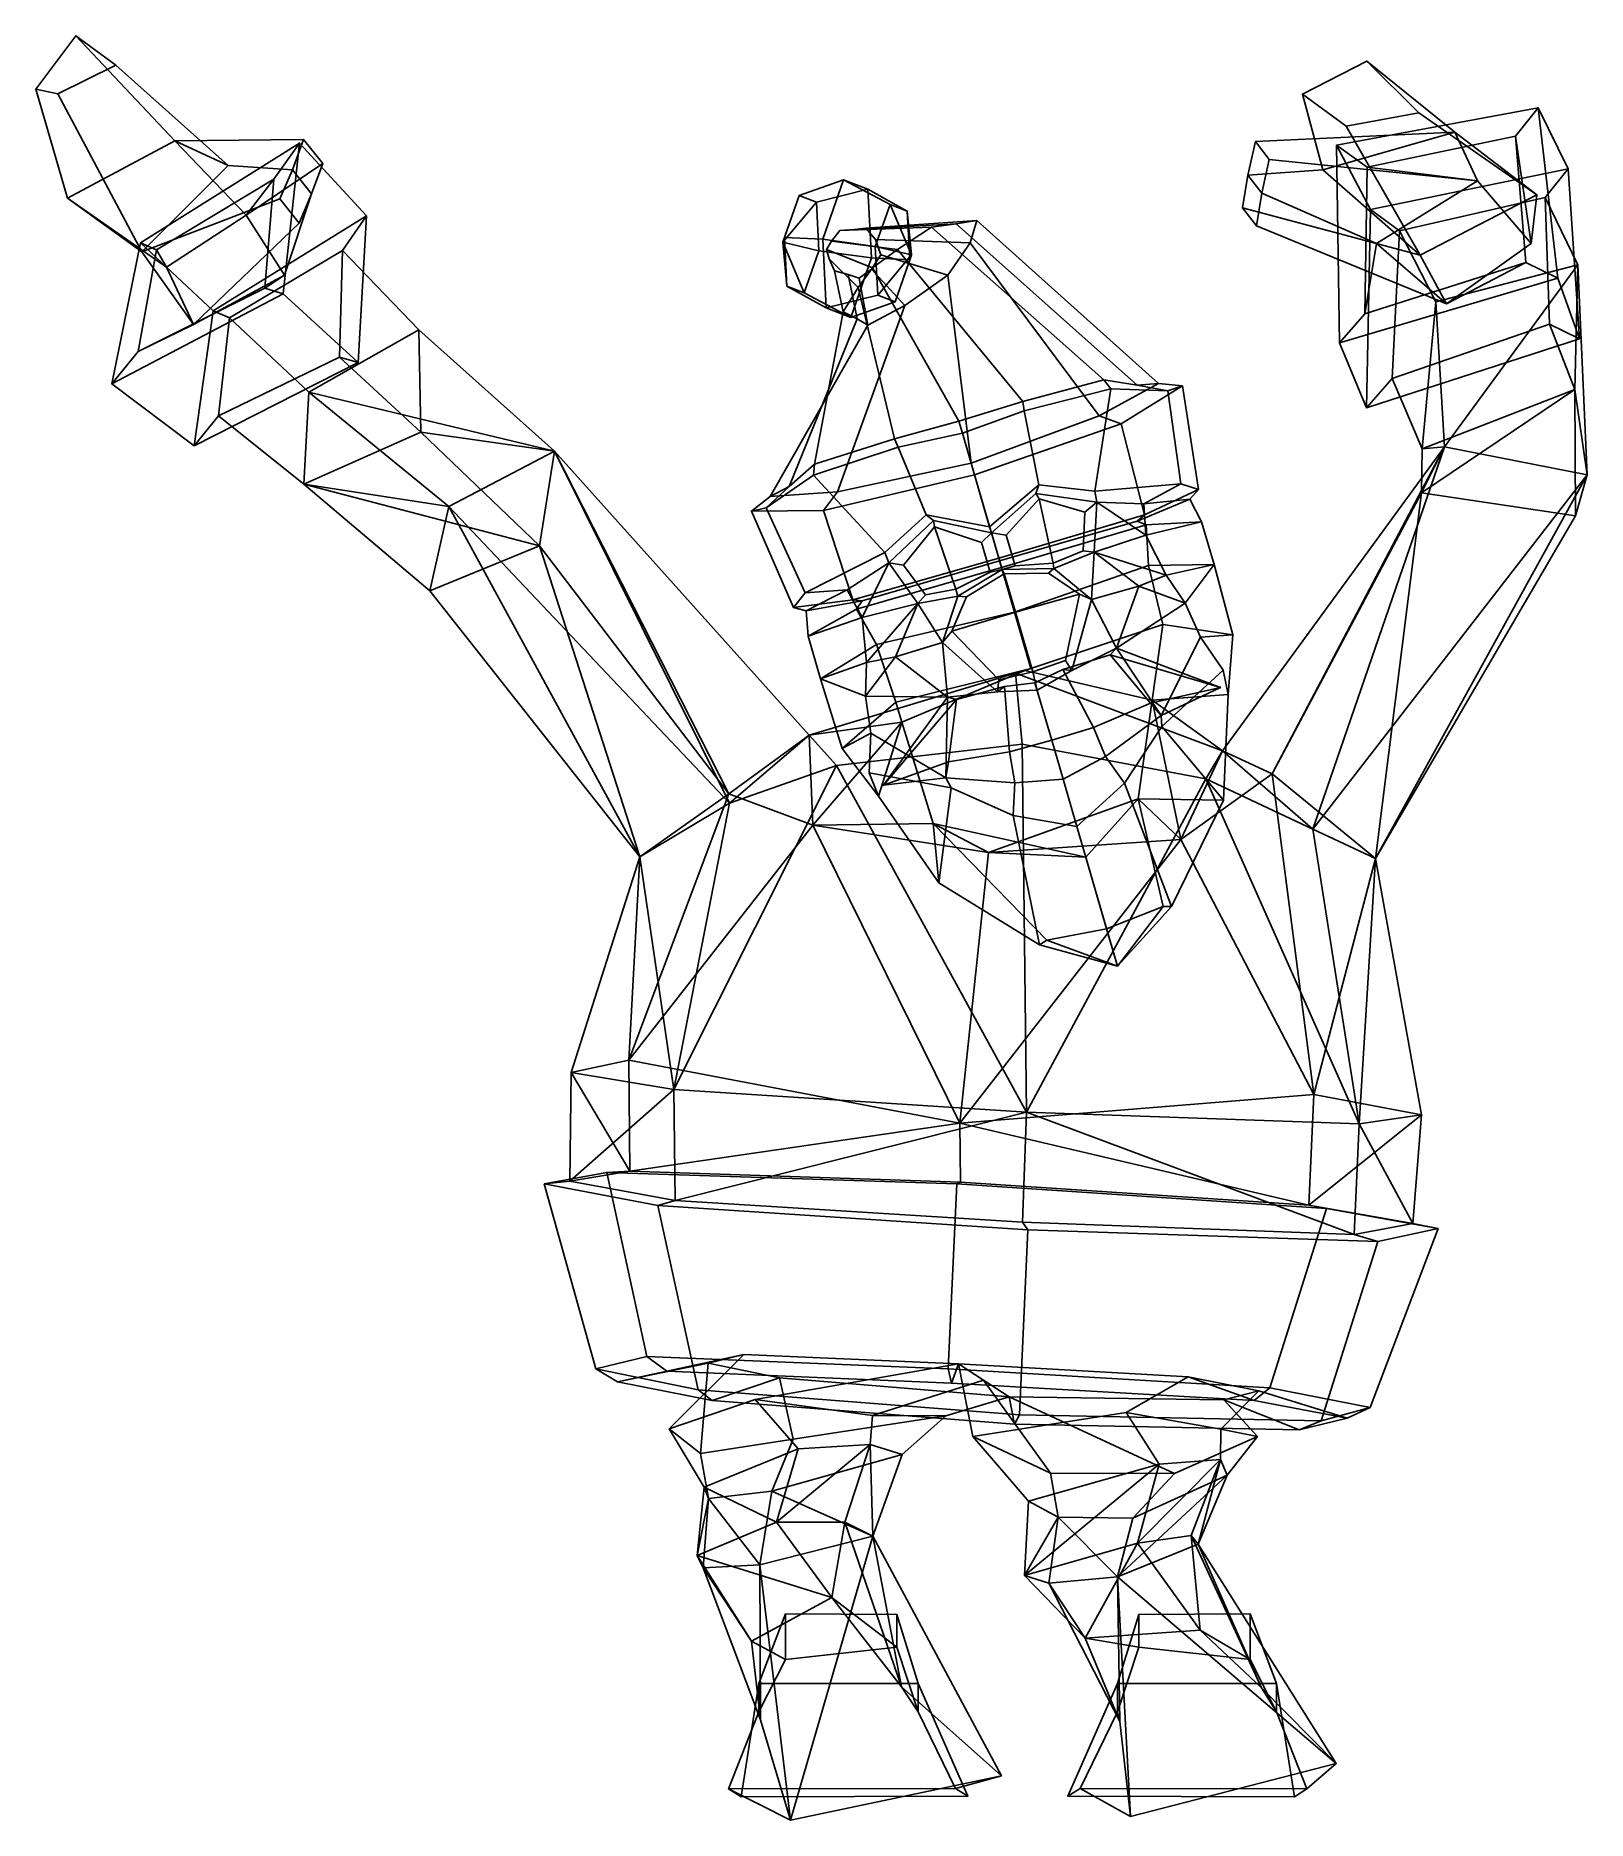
# Model space of a CAD drawing. Extents: x -293 to 167, y -160 to 369.
import ezdxf

# ---------------------------------------------------------------- set-up
doc = ezdxf.new("R2010")
doc.units = 0

msp = doc.modelspace()

# ---------------------------------------------------------------- linework, layer by layer
for p in [(58.168468, 175.843781, 96.495132), (-41.702198, 146.805603, 96.495132)]:
    msp.add_point(p)
for points in [[(-286.424286, 351.745575, 138.613556), (-269.216034, 360.284241, 140.88324), (-281.057465, 369.021301, 125.207237), (-292.964539, 353.129456, 116.194595)], [(-292.964539, 353.129456, 116.194595), (-281.057465, 369.021301, 125.207237), (-251.723114, 337.835388, 71.006424), (-283.532471, 320.902191, 66.435158)], [(-269.216034, 360.284241, 140.88324), (-235.957336, 330.543335, 109.097939), (-251.723114, 337.835388, 71.006424), (-281.057465, 369.021301, 125.207237)], [(-286.424286, 351.745575, 138.613556), (-261.529633, 304.967255, 94.445518), (-235.957336, 330.543335, 109.097939), (-269.216034, 360.284241, 140.88324)], [(95.413788, 342.180969, 154.085815), (116.927185, 346.118103, 145.780823), (101.541855, 361.499329, 144.276184), (82.460892, 351.640289, 143.272461)], [(82.460892, 351.640289, 143.272461), (101.541855, 361.499329, 144.276184), (127.647026, 340.433716, 83.897797), (88.506775, 329.227722, 93.653)], [(116.927185, 346.118103, 145.780823), (151.953415, 321.864777, 103.490105), (127.647026, 340.433716, 83.897797), (101.541855, 361.499329, 144.276184)], [(-286.424286, 351.745575, 138.613556), (-292.964539, 353.129456, 116.194595), (-283.532471, 320.902191, 66.435158), (-261.529633, 304.967255, 94.445518)], [(95.413788, 342.180969, 154.085815), (82.460892, 351.640289, 143.272461), (88.506775, 329.227722, 93.653), (117.355209, 303.994659, 100.990097)], [(152.310165, 347.637817, 56.342651), (161.245453, 329.515411, 30.098509), (102.597786, 317.465942, 19.286842), (92.518044, 336.558289, 43.439381)], [(152.310165, 347.637817, 56.342651), (92.518044, 336.558289, 43.439381), (101.655937, 330.063873, 51.160313), (145.559692, 339.2789, 60.125195)], [(95.413788, 342.180969, 154.085815), (117.355209, 303.994659, 100.990097), (151.953415, 321.864777, 103.490105), (116.927185, 346.118103, 145.780823)], [(158.189178, 297.111298, 95.874901), (152.310165, 347.637817, 56.342651), (145.559692, 339.2789, 60.125195), (148.659637, 301.812683, 89.316628)], [(164.554184, 279.181854, 67.490456), (161.245453, 329.515411, 30.098509), (152.310165, 347.637817, 56.342651), (158.189178, 297.111298, 95.874901)], [(66.231773, 327.631042, 86.689018), (88.506775, 329.227722, 93.653), (127.647026, 340.433716, 83.897797), (68.504036, 337.611359, 81.737221)], [(68.504036, 337.611359, 81.737221), (127.647026, 340.433716, 83.897797), (134.3853, 326.024353, 54.604591), (72.572891, 332.292328, 70.664085)], [(150.225983, 307.434753, 71.00885), (145.559692, 339.2789, 60.125195), (101.655937, 330.063873, 51.160313), (134.3853, 326.024353, 54.604591)], [(125.185349, 289.541138, 72.004791), (148.659637, 301.812683, 89.316628), (145.559692, 339.2789, 60.125195), (150.225983, 307.434753, 71.00885)], [(151.953415, 321.864777, 103.490105), (150.225983, 307.434753, 71.00885), (134.3853, 326.024353, 54.604591), (127.647026, 340.433716, 83.897797)], [(-283.532471, 320.902191, 66.435158), (-251.723114, 337.835388, 71.006424), (-230.630997, 315.830994, 47.284557), (-254.160172, 300.377289, 42.59296)], [(-261.954193, 307.583588, 14.418634), (-214.754028, 337.176727, 42.000126), (-194.877304, 315.611877, 28.240171), (-240.408173, 287.457214, -0.671547)], [(-261.954193, 307.583588, 14.418634), (-257.124786, 305.57016, 24.536516), (-222.342102, 326.480957, 45.648808), (-214.754028, 337.176727, 42.000126)], [(-213.602905, 338.281891, 116.362541), (-207.890991, 331.168243, 107.184715), (-230.630997, 315.830994, 47.284557), (-251.723114, 337.835388, 71.006424)], [(-216.838669, 329.286316, 122.518753), (-213.602905, 338.281891, 116.362541), (-251.723114, 337.835388, 71.006424), (-235.957336, 330.543335, 109.097939)], [(-219.642151, 292.483826, 99.481995), (-214.754028, 337.176727, 42.000126), (-222.342102, 326.480957, 45.648808), (-225.070206, 294.130951, 88.978455)], [(-197.4048, 272.110748, 85.781624), (-194.877304, 315.611877, 28.240171), (-214.754028, 337.176727, 42.000126), (-219.642151, 292.483826, 99.481995)], [(-216.838669, 329.286316, 122.518753), (-211.224686, 322.161743, 113.262741), (-207.890991, 331.168243, 107.184715), (-213.602905, 338.281891, 116.362541)], [(66.231773, 327.631042, 86.689018), (68.504036, 337.611359, 81.737221), (72.572891, 332.292328, 70.664085), (70.423149, 322.304352, 75.643257)], [(101.409431, 258.740112, 61.234634), (93.436066, 278.000275, 86.978233), (92.518044, 336.558289, 43.439381), (102.597786, 317.465942, 19.286842)], [(93.436066, 278.000275, 86.978233), (100.958092, 286.523163, 83.333969), (101.655937, 330.063873, 51.160313), (92.518044, 336.558289, 43.439381)], [(-220.63829, 320.625641, 128.104156), (-216.838669, 329.286316, 122.518753), (-235.957336, 330.543335, 109.097939), (-261.529633, 304.967255, 94.445518)], [(-211.224686, 322.161743, 113.262741), (-219.242538, 297.99942, 73.986275), (-230.630997, 315.830994, 47.284557), (-207.890991, 331.168243, 107.184715)], [(-220.63829, 320.625641, 128.104156), (-214.918655, 313.490143, 118.892235), (-211.224686, 322.161743, 113.262741), (-216.838669, 329.286316, 122.518753)], [(64.735542, 318.015991, 91.783363), (117.355209, 303.994659, 100.990097), (88.506775, 329.227722, 93.653), (66.231773, 327.631042, 86.689018)], [(70.423149, 322.304352, 75.643257), (72.572891, 332.292328, 70.664085), (134.3853, 326.024353, 54.604591), (104.449913, 307.434753, 54.017338)], [(104.449913, 307.434753, 54.017338), (134.3853, 326.024353, 54.604591), (101.655937, 330.063873, 51.160313), (100.958092, 286.523163, 83.333969)], [(161.245453, 329.515411, 30.098509), (154.423676, 321.014465, 33.959778), (111.269783, 311.20871, 26.681835), (102.597786, 317.465942, 19.286842)], [(164.554184, 279.181854, 67.490456), (155.722565, 283.524017, 61.423241), (154.423676, 321.014465, 33.959778), (161.245453, 329.515411, 30.098509)], [(-254.160172, 300.377289, 42.59296), (-230.630997, 315.830994, 47.284557), (-222.342102, 326.480957, 45.648808), (-257.124786, 305.57016, 24.536516)], [(-219.242538, 297.99942, 73.986275), (-225.070206, 294.130951, 88.978455), (-222.342102, 326.480957, 45.648808), (-230.630997, 315.830994, 47.284557)], [(-66.721306, 321.659607, -2.762344), (-53.559174, 326.297699, -10.28021), (-59.72784, 308.693939, -21.851273), (-71.083229, 309.211853, -10.944373)], [(-46.321785, 323.51416, 9.356331), (-53.559174, 326.297699, -10.28021), (-66.721306, 321.659607, -2.762344), (-61.603714, 319.691345, 11.122734)], [(-45.25309, 303.126892, 17.421724), (-46.321785, 323.51416, 9.356331), (-61.603714, 319.691345, 11.122734), (-60.84803, 305.27536, 16.82584)], [(-39.770962, 318.993195, -13.073332), (-44.132889, 306.545471, -21.25536), (-59.72784, 308.693939, -21.851273), (-53.559174, 326.297699, -10.28021)], [(-46.321785, 323.51416, 9.356331), (-34.653374, 317.024963, 0.811747), (-39.770962, 318.993195, -13.073332), (-53.559174, 326.297699, -10.28021)], [(-45.25309, 303.126892, 17.421724), (-33.89769, 302.608978, 6.514853), (-34.653374, 317.024963, 0.811747), (-46.321785, 323.51416, 9.356331)], [(64.735542, 318.015991, 91.783363), (66.231773, 327.631042, 86.689018), (70.423149, 322.304352, 75.643257), (68.827591, 312.680664, 80.68029)], [(-261.529633, 304.967255, 94.445518), (-283.532471, 320.902191, 66.435158), (-254.160172, 300.377289, 42.59296), (-246.211533, 283.438812, 65.778534)], [(-220.63829, 320.625641, 128.104156), (-261.529633, 304.967255, 94.445518), (-246.211533, 283.438812, 65.778534), (-214.918655, 313.490143, 118.892235)], [(-214.918655, 313.490143, 118.892235), (-246.211533, 283.438812, 65.778534), (-219.242538, 297.99942, 73.986275), (-211.224686, 322.161743, 113.262741)], [(-71.547226, 307.795837, 5.076239), (-66.721306, 321.659607, -2.762344), (-71.083229, 309.211853, -10.944373)], [(-61.603714, 319.691345, 11.122734), (-66.721306, 321.659607, -2.762344), (-71.547226, 307.795837, 5.076239)], [(-60.84803, 305.27536, 16.82584), (-61.603714, 319.691345, 11.122734), (-71.547226, 307.795837, 5.076239)], [(-33.43367, 304.024963, -9.505706), (-44.132889, 306.545471, -21.25536), (-39.770962, 318.993195, -13.073332)], [(-34.653374, 317.024963, 0.811747), (-33.43367, 304.024963, -9.505706), (-39.770962, 318.993195, -13.073332)], [(64.735542, 318.015991, 91.783363), (68.827591, 312.680664, 80.68029), (125.185349, 289.541138, 72.004791), (117.355209, 303.994659, 100.990097)], [(68.827591, 312.680664, 80.68029), (70.423149, 322.304352, 75.643257), (104.449913, 307.434753, 54.017338), (125.185349, 289.541138, 72.004791)], [(101.409431, 258.740112, 61.234634), (102.597786, 317.465942, 19.286842), (111.269783, 311.20871, 26.681835), (109.093361, 267.39682, 57.547749)], [(154.423676, 321.014465, 33.959778), (164.090637, 301.095581, 5.424244), (122.011566, 290.14151, -0.668371), (111.269783, 311.20871, 26.681835)], [(117.355209, 303.994659, 100.990097), (125.185349, 289.541138, 72.004791), (150.225983, 307.434753, 71.00885), (151.953415, 321.864777, 103.490105)], [(163.221909, 264.105347, 31.806314), (164.090637, 301.095581, 5.424244), (154.423676, 321.014465, 33.959778), (155.722565, 283.524017, 61.423241)], [(-240.408173, 287.457214, -0.671547), (-194.877304, 315.611877, 28.240171), (-202.084045, 305.390625, 31.794304), (-235.53096, 285.38205, 9.605548)], [(-197.4048, 272.110748, 85.781624), (-202.952652, 273.75592, 75.100365), (-202.084045, 305.390625, 31.794304), (-194.877304, 315.611877, 28.240171)], [(-57.07156, 308.149536, 9.669929), (-37.521099, 305.60675, 67.19577), (-27.517399, 312.288269, 62.601097), (-54.619507, 311.248932, 9.192991)], [(-54.619507, 311.248932, 9.192991), (-27.517399, 312.288269, 62.601097), (-20.16963, 313.295959, 52.283028), (-50.38131, 311.582031, 7.652362)], [(-50.38131, 311.582031, 7.652362), (-20.16963, 313.295959, 52.283028), (-14.066004, 314.278717, 43.971416), (-46.951782, 311.931366, 6.417063)], [(-46.951782, 311.931366, 6.417063), (-14.066004, 314.278717, 43.971416), (-16.040489, 307.599457, 35.334724), (-44.085869, 308.648407, 4.875107)], [(23.590359, 266.979309, 88.605896), (-27.517399, 312.288269, 62.601097), (-37.521099, 305.60675, 67.19577), (-0.425402, 260.533783, 101.565422)], [(-33.89769, 302.608978, 6.514853), (-33.43367, 304.024963, -9.505706), (-34.653374, 317.024963, 0.811747)], [(33.466297, 265.393738, 60.679428), (-20.16963, 313.295959, 52.283028), (-27.517399, 312.288269, 62.601097), (23.590359, 266.979309, 88.605896)], [(39.849873, 265.895935, 37.509758), (-14.066004, 314.278717, 43.971416), (-20.16963, 313.295959, 52.283028), (33.466297, 265.393738, 60.679428)], [(22.227032, 256.347565, 16.319862), (-16.040489, 307.599457, 35.334724), (-14.066004, 314.278717, 43.971416), (39.849873, 265.895935, 37.509758)], [(-245.986374, 247.425293, 47.379524), (-270.374695, 265.796021, 62.721714), (-261.954193, 307.583588, 14.418634), (-240.408173, 287.457214, -0.671547)], [(-270.374695, 265.796021, 62.721714), (-262.583618, 275.389221, 60.934013), (-257.124786, 305.57016, 24.536516), (-261.954193, 307.583588, 14.418634)], [(-71.547226, 307.795837, 5.076239), (-71.083229, 309.211853, -10.944373), (-70.327522, 294.795868, -5.241208)], [(-60.84803, 305.27536, 16.82584), (-71.547226, 307.795837, 5.076239), (-65.20993, 292.827637, 8.643871)], [(-65.20993, 292.827637, 8.643871), (-71.547226, 307.795837, 5.076239), (-70.327522, 294.795868, -5.241208)], [(-70.327522, 294.795868, -5.241208), (-71.083229, 309.211853, -10.944373), (-59.72784, 308.693939, -21.851273), (-58.659142, 288.306641, -13.785851)], [(-43.377182, 292.129486, -15.552195), (-58.659142, 288.306641, -13.785851), (-59.72784, 308.693939, -21.851273), (-44.132889, 306.545471, -21.25536)], [(-58.601406, 305.604553, 9.880338), (-44.972244, 300.155579, 69.773239), (-37.521099, 305.60675, 67.19577), (-57.07156, 308.149536, 9.669929)], [(-44.085869, 308.648407, 4.875107), (-16.040489, 307.599457, 35.334724), (-22.668591, 298.002625, 29.174732), (-42.479748, 304.018677, 3.613148)], [(-15.730501, 242.296478, -2.974265), (-22.668591, 298.002625, 29.174732), (-16.040489, 307.599457, 35.334724), (22.227032, 256.347565, 16.319862)], [(125.185349, 289.541138, 72.004791), (104.449913, 307.434753, 54.017338), (100.958092, 286.523163, 83.333969), (148.659637, 301.812683, 89.316628)], [(122.011566, 290.14151, -0.668371), (117.965591, 246.537903, 29.425762), (109.093361, 267.39682, 57.547749), (111.269783, 311.20871, 26.681835)], [(-246.211533, 283.438812, 65.778534), (-254.160172, 300.377289, 42.59296), (-257.124786, 305.57016, 24.536516), (-262.583618, 275.389221, 60.934013)], [(-235.53096, 285.38205, 9.605548), (-202.084045, 305.390625, 31.794304), (-179.449417, 281.825958, 16.314398), (-211.98111, 263.365143, -6.677912)], [(-179.449417, 281.825958, 16.314398), (-202.084045, 305.390625, 31.794304), (-202.952652, 273.75592, 75.100365), (-178.831635, 251.535217, 59.965168)], [(-45.25309, 303.126892, 17.421724), (-60.84803, 305.27536, 16.82584), (-65.20993, 292.827637, 8.643871), (-51.421749, 285.523132, 5.850691)], [(-58.601406, 305.604553, 9.880338), (-57.785816, 302.828827, 9.178957), (-49.178581, 294.391174, 66.444283), (-44.972244, 300.155579, 69.773239)], [(-57.785816, 302.828827, 9.178957), (-56.21896, 299.334106, 8.093548), (-53.62228, 287.172974, 60.918274), (-49.178581, 294.391174, 66.444283)], [(-45.25309, 303.126892, 17.421724), (-51.421749, 285.523132, 5.850691), (-38.25959, 290.161224, -1.667116), (-33.89769, 302.608978, 6.514853)], [(-45.270813, 299.821472, 4.060596), (-42.479748, 304.018677, 3.613148), (-22.668591, 298.002625, 29.174732), (-35.380024, 288.993011, 34.088024)], [(-19.338154, 254.704224, 108.993706), (-0.425402, 260.533783, 101.565422), (-37.521099, 305.60675, 67.19577), (-44.972244, 300.155579, 69.773239)], [(-33.43367, 304.024963, -9.505706), (-43.377182, 292.129486, -15.552195), (-44.132889, 306.545471, -21.25536)], [(-38.25959, 290.161224, -1.667116), (-43.377182, 292.129486, -15.552195), (-33.43367, 304.024963, -9.505706)], [(-33.89769, 302.608978, 6.514853), (-38.25959, 290.161224, -1.667116), (-33.43367, 304.024963, -9.505706)], [(158.189178, 297.111298, 95.874901), (148.659637, 301.812683, 89.316628), (100.958092, 286.523163, 83.333969), (93.436066, 278.000275, 86.978233)], [(-246.211533, 283.438812, 65.778534), (-262.583618, 275.389221, 60.934013), (-225.070206, 294.130951, 88.978455), (-219.242538, 297.99942, 73.986275)], [(-56.21896, 299.334106, 8.093548), (-52.179512, 298.186737, 6.416303), (-49.518265, 285.059845, 50.391098), (-53.62228, 287.172974, 60.918274)], [(-15.730501, 242.296478, -2.974265), (-55.30444, 233.804688, 16.319864), (-35.380024, 288.993011, 34.088024), (-22.668591, 298.002625, 29.174732)], [(-52.179512, 298.186737, 6.416303), (-48.931942, 297.180573, 5.055929), (-46.384392, 283.185425, 41.888046), (-49.518265, 285.059845, 50.391098)], [(-19.338154, 254.704224, 108.993706), (-44.972244, 300.155579, 69.773239), (-49.178581, 294.391174, 66.444283), (-38.428135, 249.484192, 101.565422)], [(-48.931942, 297.180573, 5.055929), (-45.270813, 299.821472, 4.060596), (-35.380024, 288.993011, 34.088024), (-46.384392, 283.185425, 41.888046)], [(164.554184, 279.181854, 67.490456), (158.189178, 297.111298, 95.874901), (93.436066, 278.000275, 86.978233), (101.409431, 258.740112, 61.234634)], [(164.090637, 301.095581, 5.424244), (124.588112, 247.158569, -31.211958), (122.011566, 290.14151, -0.668371)], [(164.090637, 301.095581, 5.424244), (166.884369, 238.837677, -38.046719), (124.588112, 247.158569, -31.211958)], [(163.221909, 264.105347, 31.806314), (166.884369, 238.837677, -38.046719), (164.090637, 301.095581, 5.424244)], [(-270.374695, 265.796021, 62.721714), (-219.642151, 292.483826, 99.481995), (-225.070206, 294.130951, 88.978455), (-262.583618, 275.389221, 60.934013)], [(-245.986374, 247.425293, 47.379524), (-197.4048, 272.110748, 85.781624), (-219.642151, 292.483826, 99.481995), (-270.374695, 265.796021, 62.721714)], [(-51.421749, 285.523132, 5.850691), (-65.20993, 292.827637, 8.643871), (-70.327522, 294.795868, -5.241208), (-58.659142, 288.306641, -13.785851)], [(-62.155811, 242.047913, 88.605896), (-38.428135, 249.484192, 101.565422), (-49.178581, 294.391174, 66.444283), (-53.62228, 287.172974, 60.918274)], [(-51.421749, 285.523132, 5.850691), (-58.659142, 288.306641, -13.785851), (-43.377182, 292.129486, -15.552195), (-38.25959, 290.161224, -1.667116)], [(-245.986374, 247.425293, 47.379524), (-240.408173, 287.457214, -0.671547), (-235.53096, 285.38205, 9.605548), (-238.766785, 256.304688, 45.737267)], [(-55.30444, 233.804688, 16.319864), (-75.299576, 232.415344, 37.509758), (-46.384392, 283.185425, 41.888046), (-35.380024, 288.993011, 34.088024)], [(-69.64193, 235.414185, 60.679428), (-62.155811, 242.047913, 88.605896), (-53.62228, 287.172974, 60.918274), (-49.518265, 285.059845, 50.391098)], [(117.965591, 246.537903, 29.425762), (122.011566, 290.14151, -0.668371), (124.588112, 247.158569, -31.211958)], [(-213.478333, 236.040985, 29.601494), (-238.766785, 256.304688, 45.737267), (-235.53096, 285.38205, 9.605548), (-211.98111, 263.365143, -6.677912)], [(-211.98111, 263.365143, -6.677912), (-179.449417, 281.825958, 16.314398), (-139.213699, 245.808044, 13.544047)], [(-178.831635, 251.535217, 59.965168), (-139.213699, 245.808044, 13.544047), (-179.449417, 281.825958, 16.314398)], [(-75.299576, 232.415344, 37.509758), (-69.64193, 235.414185, 60.679428), (-49.518265, 285.059845, 50.391098), (-46.384392, 283.185425, 41.888046)], [(164.554184, 279.181854, 67.490456), (101.409431, 258.740112, 61.234634), (109.093361, 267.39682, 57.547749), (155.722565, 283.524017, 61.423241)], [(117.965591, 246.537903, 29.425762), (163.221909, 264.105347, 31.806314), (155.722565, 283.524017, 61.423241), (109.093361, 267.39682, 57.547749)], [(-245.986374, 247.425293, 47.379524), (-238.766785, 256.304688, 45.737267), (-202.952652, 273.75592, 75.100365), (-197.4048, 272.110748, 85.781624)], [(-178.831635, 251.535217, 59.965168), (-202.952652, 273.75592, 75.100365), (-238.766785, 256.304688, 45.737267), (-213.478333, 236.040985, 29.601494)], [(-0.051369, 257.855316, 106.255333), (25.640684, 264.377411, 92.966484), (23.590359, 266.979309, 88.605896), (-0.425402, 260.533783, 101.565422)], [(46.87468, 265.211731, 35.851646), (28.690355, 253.920654, 12.511163), (22.227032, 256.347565, 16.319862), (39.849873, 265.895935, 37.509758)], [(25.640684, 264.377411, 92.966484), (42.597477, 263.712494, 61.73048), (33.466297, 265.393738, 60.679428), (23.590359, 266.979309, 88.605896)], [(51.651436, 234.458618, 40.018829), (35.602642, 226.940521, 13.866787), (28.690355, 253.920654, 12.511163), (46.87468, 265.211731, 35.851646)], [(42.597477, 263.712494, 61.73048), (46.87468, 265.211731, 35.851646), (39.849873, 265.895935, 37.509758), (33.466297, 265.393738, 60.679428)], [(46.376575, 236.219666, 77.739914), (51.651436, 234.458618, 40.018829), (46.87468, 265.211731, 35.851646), (42.597477, 263.712494, 61.73048)], [(-213.478333, 236.040985, 29.601494), (-211.98111, 263.365143, -6.677912), (-170.546783, 229.443817, -5.32223)], [(-211.98111, 263.365143, -6.677912), (-139.213699, 245.808044, 13.544047), (-170.546783, 229.443817, -5.32223)], [(-18.322624, 251.211548, 112.282356), (-0.051369, 257.855316, 106.255333), (-0.425402, 260.533783, 101.565422), (-19.338154, 254.704224, 108.993706)], [(4.318857, 235.829407, 108.592934), (20.912691, 233.94928, 96.802124), (25.640684, 264.377411, 92.966484), (-0.051369, 257.855316, 106.255333)], [(20.912691, 233.94928, 96.802124), (46.376575, 236.219666, 77.739914), (42.597477, 263.712494, 61.73048), (25.640684, 264.377411, 92.966484)], [(163.221909, 264.105347, 31.806314), (117.724663, 233.505676, 19.582705), (163.343781, 226.641785, 5.220997)], [(163.221909, 264.105347, 31.806314), (117.965591, 246.537903, 29.425762), (117.724663, 233.505676, 19.582705)], [(163.221909, 264.105347, 31.806314), (163.343781, 226.641785, 5.220997), (166.884369, 238.837677, -38.046719)], [(-18.322624, 251.211548, 112.282356), (-19.338154, 254.704224, 108.993706), (-38.428135, 249.484192, 101.565422), (-37.307682, 247.022736, 106.255333)], [(-10.239957, 223.412933, 112.074959), (4.318857, 235.829407, 108.592934), (-0.051369, 257.855316, 106.255333), (-18.322624, 251.211548, 112.282356)], [(28.690355, 253.920654, 12.511163), (-14.721016, 238.824585, -7.526244), (-15.730501, 242.296478, -2.974265), (22.227032, 256.347565, 16.319862)], [(-213.478333, 236.040985, 29.601494), (-143.673859, 217.753052, 51.981892), (-178.831635, 251.535217, 59.965168)], [(-178.831635, 251.535217, 59.965168), (-143.673859, 217.753052, 51.981892), (-139.213699, 245.808044, 13.544047)], [(-37.307682, 247.022736, 106.255333), (-38.428135, 249.484192, 101.565422), (-62.155811, 242.047913, 88.605896), (-62.491386, 238.752319, 92.966484)], [(-10.239957, 223.412933, 112.074959), (-18.322624, 251.211548, 112.282356), (-37.307682, 247.022736, 106.255333), (-29.024355, 226.975464, 108.592934)], [(35.602642, 226.940521, 13.866787), (-7.532329, 214.100616, -5.901318), (-14.721016, 238.824585, -7.526244), (28.690355, 253.920654, 12.511163)], [(-87.330261, 141.483917, -33.64946), (-170.546783, 229.443817, -5.32223), (-139.213699, 245.808044, 13.544047)], [(-87.502014, 144.303467, 43.412357), (-139.213699, 245.808044, 13.544047), (-143.673859, 217.753052, 51.981892)], [(-87.502014, 144.303467, 43.412357), (-63.735275, 161.713776, -1.077856), (-139.213699, 245.808044, 13.544047)], [(-87.330261, 141.483917, -33.64946), (-139.213699, 245.808044, 13.544047), (-63.735275, 161.713776, -1.077856)], [(-29.024355, 226.975464, 108.592934), (-37.307682, 247.022736, 106.255333), (-62.491386, 238.752319, 92.966484), (-41.347988, 215.846497, 96.802116)], [(73.488121, 150.18927, 50.786015), (124.588112, 247.158569, -31.211958), (58.789375, 157.030304, 5.835848)], [(85.521019, 133.847229, -22.15612), (58.789375, 157.030304, 5.835848), (124.588112, 247.158569, -31.211958)], [(73.488121, 150.18927, 50.786015), (117.724663, 233.505676, 19.582705), (124.588112, 247.158569, -31.211958)], [(85.521019, 133.847229, -22.15612), (124.588112, 247.158569, -31.211958), (166.884369, 238.837677, -38.046719)], [(117.965591, 246.537903, 29.425762), (124.588112, 247.158569, -31.211958), (117.724663, 233.505676, 19.582705)], [(-62.491386, 238.752319, 92.966484), (-62.155811, 242.047913, 88.605896), (-69.64193, 235.414185, 60.679428), (-76.448097, 229.09906, 61.73048)], [(-41.347988, 215.846497, 96.802116), (-62.491386, 238.752319, 92.966484), (-76.448097, 229.09906, 61.73048), (-64.896744, 203.866089, 77.739914)], [(-59.458847, 228.290588, 12.511164), (-55.30444, 233.804688, 16.319864), (-15.730501, 242.296478, -2.974265), (-14.721016, 238.824585, -7.526244)], [(-50.827114, 201.810364, 13.866788), (-59.458847, 228.290588, 12.511164), (-14.721016, 238.824585, -7.526244), (-7.532329, 214.100616, -5.901318)], [(104.104111, 125.15271, 16.785942), (85.521019, 133.847229, -22.15612), (166.884369, 238.837677, -38.046719)], [(163.343781, 226.641785, 5.220997), (104.104111, 125.15271, 16.785942), (166.884369, 238.837677, -38.046719)], [(-213.478333, 236.040985, 29.601494), (-176.125748, 204.423706, 26.65654), (-143.673859, 217.753052, 51.981892)], [(-213.478333, 236.040985, 29.601494), (-170.546783, 229.443817, -5.32223), (-176.125748, 204.423706, 26.65654)], [(-76.448097, 229.09906, 61.73048), (-69.64193, 235.414185, 60.679428), (-75.299576, 232.415344, 37.509758), (-80.862343, 228.071167, 35.851646)], [(-80.862343, 228.071167, 35.851646), (-75.299576, 232.415344, 37.509758), (-55.30444, 233.804688, 16.319864), (-59.458847, 228.290588, 12.511164)], [(-10.239957, 223.412933, 112.074959), (-9.714621, 221.60614, 109.102097), (3.430833, 233.264954, 107.094673), (4.318857, 235.829407, 108.592934)], [(4.415326, 231.694458, 104.268639), (3.430833, 233.264954, 107.094673), (-9.714621, 221.60614, 109.102097), (-5.330171, 220.990417, 106.276031)], [(4.318857, 235.829407, 108.592934), (3.430833, 233.264954, 107.094673), (21.552101, 230.701782, 94.976685), (20.912691, 233.94928, 96.802124)], [(4.415326, 231.694458, 104.268639), (17.969755, 227.768616, 92.15062), (21.552101, 230.701782, 94.976685), (3.430833, 233.264954, 107.094673)], [(35.436314, 230.272827, 78.249641), (46.376575, 236.219666, 77.739914), (20.912691, 233.94928, 96.802124), (21.552101, 230.701782, 94.976685)], [(51.651436, 234.458618, 40.018829), (49.039577, 231.60202, 41.26128), (33.429951, 225.150238, 14.896183), (35.602642, 226.940521, 13.866787)], [(46.376575, 236.219666, 77.739914), (35.436314, 230.272827, 78.249641), (49.039577, 231.60202, 41.26128), (51.651436, 234.458618, 40.018829)], [(104.104111, 125.15271, 16.785942), (117.724663, 233.505676, 19.582705), (73.488121, 150.18927, 50.786015)], [(163.343781, 226.641785, 5.220997), (117.724663, 233.505676, 19.582705), (104.104111, 125.15271, 16.785942)], [(-176.125748, 204.423706, 26.65654), (-170.546783, 229.443817, -5.32223), (-113.868141, 125.63855, 2.702461)], [(-113.868141, 125.63855, 2.702461), (-170.546783, 229.443817, -5.32223), (-87.330261, 141.483917, -33.64946)], [(-64.896744, 203.866089, 77.739914), (-76.448097, 229.09906, 61.73048), (-80.862343, 228.071167, 35.851646), (-68.404984, 199.551239, 40.018829)], [(-68.404984, 199.551239, 40.018829), (-80.862343, 228.071167, 35.851646), (-59.458847, 228.290588, 12.511164), (-50.827114, 201.810364, 13.866788)], [(-5.330171, 220.990417, 106.276031), (-2.676524, 211.86377, 107.318275), (8.569969, 212.688293, 102.009949), (4.415326, 231.694458, 104.268639)], [(8.569969, 212.688293, 102.009949), (17.473953, 216.314453, 95.723228), (17.969755, 227.768616, 92.15062), (4.415326, 231.694458, 104.268639)], [(17.473953, 216.314453, 95.723228), (20.717243, 215.914246, 98.549278), (21.552101, 230.701782, 94.976685), (17.969755, 227.768616, 92.15062)], [(20.717243, 215.914246, 98.549278), (36.087566, 220.967133, 78.655991), (21.552101, 230.701782, 94.976685)], [(36.087566, 220.967133, 78.655991), (35.436314, 230.272827, 78.249641), (21.552101, 230.701782, 94.976685)], [(52.553547, 224.904816, 42.462151), (36.179569, 223.975708, 12.672509), (33.429951, 225.150238, 14.896183), (49.039577, 231.60202, 41.26128)], [(35.436314, 230.272827, 78.249641), (36.087566, 220.967133, 78.655991), (52.553547, 224.904816, 42.462151), (49.039577, 231.60202, 41.26128)], [(-29.024355, 226.975464, 108.592934), (-41.347988, 215.846497, 96.802116), (-40.146435, 212.762421, 94.976685), (-26.899754, 225.286987, 107.094673)], [(-26.619181, 223.394867, 104.469688), (-26.899754, 225.286987, 107.094673), (-40.146435, 212.762421, 94.976685), (-35.745113, 212.026154, 94.654114)], [(-20.31319, 204.928009, 102.64016), (-26.619181, 223.394867, 104.469688), (-35.745113, 212.026154, 94.654114), (-29.302151, 203.287659, 97.547935)], [(-10.239957, 223.412933, 112.074959), (-29.024355, 226.975464, 108.592934), (-26.899754, 225.286987, 107.094673), (-9.714621, 221.60614, 109.102097)], [(-26.619181, 223.394867, 104.469688), (-12.616977, 218.747498, 106.095718), (-9.714621, 221.60614, 109.102097), (-26.899754, 225.286987, 107.094673)], [(-12.616977, 218.747498, 106.095718), (-26.619181, 223.394867, 104.469688), (-20.31319, 204.928009, 102.64016), (-10.071475, 209.992798, 106.939919)], [(35.602642, 226.940521, 13.866787), (33.429951, 225.150238, 14.896183), (-7.321969, 213.377136, -2.275021), (-7.532329, 214.100616, -5.901318)], [(36.179569, 223.975708, 12.672509), (-6.751708, 211.415833, -2.405133), (-7.321969, 213.377136, -2.275021), (33.429951, 225.150238, 14.896183)], [(36.809715, 211.977448, 11.18878), (-2.87753, 198.091431, -0.945824), (-6.751708, 211.415833, -2.405133), (36.179569, 223.975708, 12.672509)], [(36.087566, 220.967133, 78.655991), (42.089474, 209.070618, 78.504814), (56.258156, 212.241638, 44.641083), (52.553547, 224.904816, 42.462151)], [(56.258156, 212.241638, 44.641083), (36.809715, 211.977448, 11.18878), (36.179569, 223.975708, 12.672509), (52.553547, 224.904816, 42.462151)], [(-176.125748, 204.423706, 26.65654), (-113.868141, 125.63855, 2.702461), (-143.673859, 217.753052, 51.981892)], [(-113.868141, 125.63855, 2.702461), (-87.502014, 144.303467, 43.412357), (-143.673859, 217.753052, 51.981892)], [(-10.071475, 209.992798, 106.939919), (-6.559903, 210.756165, 110.144318), (-9.714621, 221.60614, 109.102097), (-12.616977, 218.747498, 106.095718)], [(-2.676524, 211.86377, 107.318275), (-5.330171, 220.990417, 106.276031), (-9.714621, 221.60614, 109.102097), (-6.559903, 210.756165, 110.144318)], [(42.089474, 209.070618, 78.504814), (36.087566, 220.967133, 78.655991), (20.717243, 215.914246, 98.549278)], [(-52.473465, 204.712372, 78.249641), (-40.146435, 212.762421, 94.976685), (-41.347988, 215.846497, 96.802116), (-64.896744, 203.866089, 77.739914)], [(-48.0336, 196.50824, 78.655991), (-40.146435, 212.762421, 94.976685), (-52.473465, 204.712372, 78.249641)], [(-50.827114, 201.810364, 13.866788), (-7.532329, 214.100616, -5.901318), (-7.321969, 213.377136, -2.275021), (-48.033226, 201.464172, 14.896184)], [(-49.724419, 198.998444, 12.672509), (-48.033226, 201.464172, 14.896184), (-7.321969, 213.377136, -2.275021), (-6.751708, 211.415833, -2.405133)], [(-31.512873, 200.727936, 98.549278), (-40.146435, 212.762421, 94.976685), (-48.0336, 196.50824, 78.655991)], [(-29.302151, 203.287659, 97.547935), (-35.745113, 212.026154, 94.654114), (-40.146435, 212.762421, 94.976685), (-31.512873, 200.727936, 98.549278)], [(8.569969, 212.688293, 102.009949), (-2.676524, 211.86377, 107.318275), (-6.559903, 210.756165, 110.144318), (8.753243, 211.101685, 104.835991)], [(41.070606, 194.483765, 14.099627), (1.969322, 181.421692, 3.485336), (-2.87753, 198.091431, -0.945824), (36.809715, 211.977448, 11.18878)], [(8.569969, 212.688293, 102.009949), (8.753243, 211.101685, 104.835991), (20.717243, 215.914246, 98.549278), (17.473953, 216.314453, 95.723228)], [(19.914925, 201.932312, 104.760262), (20.717243, 215.914246, 98.549278), (8.753243, 211.101685, 104.835991)], [(34.007656, 205.870178, 101.72583), (20.717243, 215.914246, 98.549278), (19.914925, 201.932312, 104.760262)], [(34.007656, 205.870178, 101.72583), (42.089474, 209.070618, 78.504814), (20.717243, 215.914246, 98.549278)], [(61.857018, 191.422668, 46.003769), (41.070606, 194.483765, 14.099627), (36.809715, 211.977448, 11.18878), (56.258156, 212.241638, 44.641083)], [(42.089474, 209.070618, 78.504814), (47.692509, 200.781982, 77.948036), (56.258156, 212.241638, 44.641083)], [(52.28598, 190.735046, 78.12674), (61.857018, 191.422668, 46.003769), (56.258156, 212.241638, 44.641083), (47.692509, 200.781982, 77.948036)], [(-43.823017, 188.532837, 11.188781), (-49.724419, 198.998444, 12.672509), (-6.751708, 211.415833, -2.405133), (-2.87753, 198.091431, -0.945824)], [(-2.625501, 198.150085, 128.666168), (-5.924732, 209.49707, 124.536148), (-17.086821, 202.67514, 121.01963), (-21.490623, 192.475677, 122.216965)], [(-20.31319, 204.928009, 102.64016), (-19.670994, 202.837128, 104.835991), (-6.559903, 210.756165, 110.144318), (-10.071475, 209.992798, 106.939919)], [(-5.924732, 209.49707, 124.536148), (-6.559903, 210.756165, 110.144318), (-19.670994, 202.837128, 104.835991), (-17.086821, 202.67514, 121.01963)], [(-5.924732, 209.49707, 124.536148), (7.15501, 209.723633, 121.019623), (8.753243, 211.101685, 104.835991), (-6.559903, 210.756165, 110.144318)], [(-2.625501, 198.150085, 128.666168), (16.341072, 203.475555, 122.216965), (7.15501, 209.723633, 121.019623), (-5.924732, 209.49707, 124.536148)], [(16.341072, 203.475555, 122.216965), (19.914925, 201.932312, 104.760262), (8.753243, 211.101685, 104.835991), (7.15501, 209.723633, 121.019623)], [(47.692509, 200.781982, 77.948036), (42.089474, 209.070618, 78.504814), (34.007656, 205.870178, 101.72583)], [(-64.896744, 203.866089, 77.739914), (-68.404984, 199.551239, 40.018829), (-64.668663, 198.540466, 41.26128), (-52.473465, 204.712372, 78.249641)], [(-68.404984, 199.551239, 40.018829), (-50.827114, 201.810364, 13.866788), (-48.033226, 201.464172, 14.896184), (-64.668663, 198.540466, 41.26128)], [(-52.473465, 204.712372, 78.249641), (-64.668663, 198.540466, 41.26128), (-64.043854, 191.003174, 42.462151), (-48.0336, 196.50824, 78.655991)], [(-64.043854, 191.003174, 42.462151), (-64.668663, 198.540466, 41.26128), (-48.033226, 201.464172, 14.896184), (-49.724419, 198.998444, 12.672509)], [(-20.31319, 204.928009, 102.64016), (-29.302151, 203.287659, 97.547935), (-31.512873, 200.727936, 98.549278), (-19.670994, 202.837128, 104.835991)], [(-24.176065, 189.112518, 104.760262), (-19.670994, 202.837128, 104.835991), (-31.512873, 200.727936, 98.549278)], [(-21.490623, 192.475677, 122.216965), (-17.086821, 202.67514, 121.01963), (-19.670994, 202.837128, 104.835991), (-24.176065, 189.112518, 104.760262)], [(2.52598, 180.432678, 122.611298), (12.246675, 183.802094, 117.381271), (16.341072, 203.475555, 122.216965), (-2.625501, 198.150085, 128.666168)], [(12.246675, 183.802094, 117.381271), (14.069347, 180.875854, 104.511543), (19.914925, 201.932312, 104.760262), (16.341072, 203.475555, 122.216965)], [(14.069347, 180.875854, 104.511543), (27.383224, 187.475891, 98.608406), (19.914925, 201.932312, 104.760262)], [(27.383224, 187.475891, 98.608406), (34.007656, 205.870178, 101.72583), (19.914925, 201.932312, 104.760262)], [(27.383224, 187.475891, 98.608406), (47.692509, 200.781982, 77.948036), (34.007656, 205.870178, 101.72583)], [(-60.381077, 178.32782, 44.641083), (-64.043854, 191.003174, 42.462151), (-49.724419, 198.998444, 12.672509), (-43.823017, 188.532837, 11.188781)], [(-48.0336, 196.50824, 78.655991), (-64.043854, 191.003174, 42.462151), (-60.381077, 178.32782, 44.641083), (-46.721043, 183.24823, 78.504814)], [(-46.721043, 183.24823, 78.504814), (-31.512873, 200.727936, 98.549278), (-48.0336, 196.50824, 78.655991)], [(-38.183167, 184.880127, 101.72583), (-31.512873, 200.727936, 98.549278), (-46.721043, 183.24823, 78.504814)], [(-38.039742, 171.481812, 14.099627), (-43.823017, 188.532837, 11.188781), (-2.87753, 198.091431, -0.945824), (1.969322, 181.421692, 3.485336)], [(-38.183167, 184.880127, 101.72583), (-24.176065, 189.112518, 104.760262), (-31.512873, 200.727936, 98.549278)], [(2.52598, 180.432678, 122.611298), (-2.625501, 198.150085, 128.666168), (-21.490623, 192.475677, 122.216965), (-7.485898, 178.064697, 117.381271)], [(52.28598, 190.735046, 78.12674), (47.692509, 200.781982, 77.948036), (27.383224, 187.475891, 98.608406), (40.58149, 167.542145, 104.917755)], [(-7.485898, 178.064697, 117.381271), (-21.490623, 192.475677, 122.216965), (-24.176065, 189.112518, 104.760262), (-7.951629, 174.473083, 104.511543)], [(37.946045, 172.013519, 32.931061), (0.218907, 180.827515, 8.82175), (1.969322, 181.421692, 3.485336), (41.070606, 194.483765, 14.099627)], [(60.41803, 173.704681, 50.112885), (37.946045, 172.013519, 32.931061), (41.070606, 194.483765, 14.099627), (61.857018, 191.422668, 46.003769)], [(52.28598, 190.735046, 78.12674), (40.58149, 167.542145, 104.917755), (40.824982, 164.257782, 95.90657), (59.00436, 180.964172, 81.29702)], [(60.41803, 173.704681, 50.112885), (61.857018, 191.422668, 46.003769), (52.28598, 190.735046, 78.12674), (59.00436, 180.964172, 81.29702)], [(-53.944214, 157.752533, 46.003773), (-60.381077, 178.32782, 44.641083), (-43.823017, 188.532837, 11.188781), (-38.039742, 171.481812, 14.099627)], [(-22.728703, 172.905457, 98.608406), (-24.176065, 189.112518, 104.760262), (-38.183167, 184.880127, 101.72583)], [(-7.951629, 174.473083, 104.511543), (-24.176065, 189.112518, 104.760262), (-22.728703, 172.905457, 98.608406)], [(25.507765, 185.451111, 112.608627), (27.383224, 187.475891, 98.608406), (14.069347, 180.875854, 104.511543), (11.468071, 181.095825, 112.725739)], [(11.468071, 181.095825, 112.725739), (20.570024, 163.978607, 123.670204), (37.447559, 171.167938, 115.00264), (25.507765, 185.451111, 112.608627)], [(25.507765, 185.451111, 112.608627), (58.168468, 175.843781, 96.495132), (27.383224, 187.475891, 98.608406)], [(37.447559, 171.167938, 115.00264), (58.168468, 175.843781, 96.495132), (25.507765, 185.451111, 112.608627)], [(58.168468, 175.843781, 96.495132), (40.58149, 167.542145, 104.917755), (27.383224, 187.475891, 98.608406)], [(-2.533618, 180.043213, 4.949457), (-63.735275, 161.713776, -1.077856), (-36.28952, 165.565857, 30.536652), (0.218907, 180.827515, 8.82175)], [(-2.533618, 180.043213, 4.949457), (-0.591151, 159.03894, -46.129105), (-55.606159, 152.661682, -40.106735), (-63.735275, 161.713776, -1.077856)], [(-46.721043, 183.24823, 78.504814), (-60.381077, 178.32782, 44.641083), (-47.006306, 173.247559, 77.948036)], [(-47.006306, 173.247559, 77.948036), (-38.183167, 184.880127, 101.72583), (-46.721043, 183.24823, 78.504814)], [(-22.728703, 172.905457, 98.608406), (-38.183167, 184.880127, 101.72583), (-47.006306, 173.247559, 77.948036)], [(-36.28952, 165.565857, 30.536652), (-38.039742, 171.481812, 14.099627), (1.969322, 181.421692, 3.485336), (0.218907, 180.827515, 8.82175)], [(2.52598, 180.432678, 122.611298), (-7.485898, 178.064697, 117.381271), (-7.951629, 174.473083, 104.511543), (3.837077, 174.997986, 110.43103)], [(0.218907, 180.827515, 8.82175), (37.946045, 172.013519, 32.931061), (58.789375, 157.030304, 5.835848), (-2.533618, 180.043213, 4.949457)], [(-2.533618, 180.043213, 4.949457), (58.789375, 157.030304, 5.835848), (53.795261, 148.732574, -33.034298), (-0.591151, 159.03894, -46.129105)], [(2.52598, 180.432678, 122.611298), (3.837077, 174.997986, 110.43103), (14.069347, 180.875854, 104.511543), (12.246675, 183.802094, 117.381271)], [(20.570024, 163.978607, 123.670204), (11.468071, 181.095825, 112.725739), (3.191913, 177.216858, 115.474304), (8.152444, 160.156189, 124.353912)], [(3.191913, 177.216858, 115.474304), (11.468071, 181.095825, 112.725739), (14.069347, 180.875854, 104.511543), (3.837077, 174.997986, 110.43103)], [(40.824982, 164.257782, 95.90657), (59.018169, 142.422424, 66.107315), (60.41803, 173.704681, 50.112885), (59.00436, 180.964172, 81.29702)], [(-45.496613, 162.303955, 78.12674), (-47.006306, 173.247559, 77.948036), (-60.381077, 178.32782, 44.641083), (-53.944214, 157.752533, 46.003773)], [(-20.059969, 172.201904, 112.608627), (-5.873827, 176.053528, 112.725739), (-7.951629, 174.473083, 104.511543), (-22.728703, 172.905457, 98.608406)], [(-5.873827, 176.053528, 112.725739), (-20.059969, 172.201904, 112.608627), (-22.479902, 153.74353, 115.00264), (-4.378756, 156.724548, 123.670204)], [(3.191913, 177.216858, 115.474304), (3.837077, 174.997986, 110.43103), (-7.951629, 174.473083, 104.511543), (-5.873827, 176.053528, 112.725739)], [(-4.378756, 156.724548, 123.670204), (8.152444, 160.156189, 124.353912), (3.191913, 177.216858, 115.474304), (-5.873827, 176.053528, 112.725739)], [(40.58149, 167.542145, 104.917755), (58.168468, 175.843781, 96.495132), (37.447559, 171.167938, 115.00264)], [(-43.229431, 143.568359, 50.112885), (-53.944214, 157.752533, 46.003773), (-38.039742, 171.481812, 14.099627), (-36.28952, 165.565857, 30.536652)], [(-45.496613, 162.303955, 78.12674), (-23.181145, 149.002625, 104.917755), (-22.728703, 172.905457, 98.608406), (-47.006306, 173.247559, 77.948036)], [(-20.059969, 172.201904, 112.608627), (-22.728703, 172.905457, 98.608406), (-41.702198, 146.805603, 96.495132)], [(-41.702198, 146.805603, 96.495132), (-22.728703, 172.905457, 98.608406), (-23.181145, 149.002625, 104.917755)], [(-22.479902, 153.74353, 115.00264), (-20.059969, 172.201904, 112.608627), (-41.702198, 146.805603, 96.495132)], [(20.570024, 163.978607, 123.670204), (24.128075, 155.328979, 113.76458), (40.58149, 167.542145, 104.917755), (37.447559, 171.167938, 115.00264)], [(59.018169, 142.422424, 66.107315), (33.807171, 142.792297, 61.148716), (37.946045, 172.013519, 32.931061), (60.41803, 173.704681, 50.112885)], [(46.416798, 130.726868, 62.700401), (37.946045, 172.013519, 32.931061), (33.807171, 142.792297, 61.148716)], [(58.789375, 157.030304, 5.835848), (37.946045, 172.013519, 32.931061), (46.416798, 130.726868, 62.700401)], [(-63.735275, 161.713776, -1.077856), (-62.684021, 134.971741, 55.059647), (-36.28952, 165.565857, 30.536652)], [(-62.684021, 134.971741, 55.059647), (-26.958042, 135.447388, 58.421093), (-36.28952, 165.565857, 30.536652)], [(-25.274681, 117.913605, 66.107315), (-43.229431, 143.568359, 50.112885), (-36.28952, 165.565857, 30.536652), (-26.958042, 135.447388, 58.421093)], [(29.738882, 147.429871, 115.812431), (40.824982, 164.257782, 95.90657), (40.58149, 167.542145, 104.917755), (24.128075, 155.328979, 113.76458)], [(43.681664, 110.884888, 97.85923), (59.018169, 142.422424, 66.107315), (40.824982, 164.257782, 95.90657), (29.738882, 147.429871, 115.812431)], [(-87.502014, 144.303467, 43.412357), (-62.684021, 134.971741, 55.059647), (-63.735275, 161.713776, -1.077856)], [(-87.330261, 141.483917, -33.64946), (-63.735275, 161.713776, -1.077856), (-55.606159, 152.661682, -40.106735)], [(0.713254, 49.919281, -101.654686), (-55.606159, 152.661682, -40.106735), (-0.591151, 159.03894, -46.129105)], [(-43.229431, 143.568359, 50.112885), (-45.928574, 150.454071, 81.297028), (-45.496613, 162.303955, 78.12674), (-53.944214, 157.752533, 46.003773)], [(-45.496613, 162.303955, 78.12674), (-45.928574, 150.454071, 81.297028), (-21.625645, 146.099762, 95.90657), (-23.181145, 149.002625, 104.917755)], [(8.152444, 160.156189, 124.353912), (-4.378756, 156.724548, 123.670204), (-2.744299, 147.515625, 113.76458), (11.520205, 148.573486, 119.235947)], [(0.713254, 49.919281, -101.654686), (-0.591151, 159.03894, -46.129105), (53.795261, 148.732574, -33.034298)], [(8.152444, 160.156189, 124.353912), (11.520205, 148.573486, 119.235947), (24.128075, 155.328979, 113.76458), (20.570024, 163.978607, 123.670204)], [(-23.181145, 149.002625, 104.917755), (-22.479902, 153.74353, 115.00264), (-41.702198, 146.805603, 96.495132)], [(-4.378756, 156.724548, 123.670204), (-22.479902, 153.74353, 115.00264), (-23.181145, 149.002625, 104.917755), (-2.744299, 147.515625, 113.76458)], [(15.57697, 134.621094, 122.178642), (29.738882, 147.429871, 115.812431), (24.128075, 155.328979, 113.76458), (11.520205, 148.573486, 119.235947)], [(73.488121, 150.18927, 50.786015), (58.789375, 157.030304, 5.835848), (46.416798, 130.726868, 62.700401)], [(85.521019, 133.847229, -22.15612), (53.795261, 148.732574, -33.034298), (58.789375, 157.030304, 5.835848)], [(-103.808113, 56.598434, -76.586166), (-55.606159, 152.661682, -40.106735), (0.713254, 49.919281, -101.654686)], [(-103.808113, 56.598434, -76.586166), (-87.330261, 141.483917, -33.64946), (-55.606159, 152.661682, -40.106735)], [(-21.625645, 146.099762, 95.90657), (-45.928574, 150.454071, 81.297028), (-43.229431, 143.568359, 50.112885), (-25.274681, 117.913605, 66.107315)], [(-3.244986, 137.839569, 115.812431), (-2.744299, 147.515625, 113.76458), (-23.181145, 149.002625, 104.917755), (-21.625645, 146.099762, 95.90657)], [(15.57697, 134.621094, 122.178642), (11.520205, 148.573486, 119.235947), (-2.744299, 147.515625, 113.76458), (-3.244986, 137.839569, 115.812431)], [(99.234001, 46.441391, -58.303497), (0.713254, 49.919281, -101.654686), (53.795261, 148.732574, -33.034298)], [(85.836227, 55.140793, 95.321281), (73.488121, 150.18927, 50.786015), (46.416798, 130.726868, 62.700401)], [(99.234001, 46.441391, -58.303497), (53.795261, 148.732574, -33.034298), (85.521019, 133.847229, -22.15612)], [(85.836227, 55.140793, 95.321281), (104.104111, 125.15271, 16.785942), (73.488121, 150.18927, 50.786015)], [(-117.205879, 65.297836, 77.038612), (-87.502014, 144.303467, 43.412357), (-113.868141, 125.63855, 2.702461)], [(-117.205879, 65.297836, 77.038612), (-62.684021, 134.971741, 55.059647), (-87.502014, 144.303467, 43.412357)], [(4.580861, 99.516022, 97.85923), (-3.244986, 137.839569, 115.812431), (-21.625645, 146.099762, 95.90657), (-25.274681, 117.913605, 66.107315)], [(27.626001, 93.181061, 101.101166), (43.681664, 110.884888, 97.85923), (29.738882, 147.429871, 115.812431), (15.57697, 134.621094, 122.178642)], [(-103.808113, 56.598434, -76.586166), (-113.868141, 125.63855, 2.702461), (-87.330261, 141.483917, -33.64946)], [(18.241676, 125.456421, 56.009392), (-10.5895, 126.873352, 66.622719), (33.807171, 142.792297, 61.148716)], [(-10.5895, 126.873352, 66.622719), (46.416798, 130.726868, 62.700401), (33.807171, 142.792297, 61.148716)], [(27.626001, 93.181061, 101.101166), (15.57697, 134.621094, 122.178642), (-3.244986, 137.839569, 115.812431), (4.580861, 99.516022, 97.85923)], [(41.165627, 110.874268, 81.952545), (24.394226, 104.296051, 77.656471), (18.241676, 125.456421, 56.009392), (33.807171, 142.792297, 61.148716)], [(43.681664, 110.884888, 97.85923), (41.165627, 110.874268, 81.952545), (33.807171, 142.792297, 61.148716), (59.018169, 142.422424, 66.107315)], [(-19.043673, 46.658218, 115.948372), (-62.684021, 134.971741, 55.059647), (-117.205879, 65.297836, 77.038612)], [(-10.5895, 126.873352, 66.622719), (-26.958042, 135.447388, 58.421093), (-62.684021, 134.971741, 55.059647)], [(-19.043673, 46.658218, 115.948372), (-10.5895, 126.873352, 66.622719), (-62.684021, 134.971741, 55.059647)], [(4.580861, 99.516022, 97.85923), (-25.274681, 117.913605, 66.107315), (-26.958042, 135.447388, 58.421093), (6.710332, 100.85614, 81.952545)], [(6.710332, 100.85614, 81.952545), (-26.958042, 135.447388, 58.421093), (18.241676, 125.456421, 56.009392), (24.394226, 104.296051, 77.656471)], [(18.241676, 125.456421, 56.009392), (-26.958042, 135.447388, 58.421093), (-10.5895, 126.873352, 66.622719)], [(99.234001, 46.441391, -58.303497), (85.521019, 133.847229, -22.15612), (104.104111, 125.15271, 16.785942)], [(-19.043673, 46.658218, 115.948372), (46.416798, 130.726868, 62.700401), (-10.5895, 126.873352, 66.622719)], [(-19.043673, 46.658218, 115.948372), (85.836227, 55.140793, 95.321281), (46.416798, 130.726868, 62.700401)], [(-117.205879, 65.297836, 77.038612), (-113.868141, 125.63855, 2.702461), (-134.231262, 61.686539, -10.556362)], [(-134.231262, 61.686539, -10.556362), (-113.868141, 125.63855, 2.702461), (-103.808113, 56.598434, -76.586166)], [(85.836227, 55.140793, 95.321281), (117.755737, 49.08107, 12.133488), (104.104111, 125.15271, 16.785942)], [(117.755737, 49.08107, 12.133488), (99.234001, 46.441391, -58.303497), (104.104111, 125.15271, 16.785942)], [(27.626001, 93.181061, 101.101166), (24.394226, 104.296051, 77.656471), (41.165627, 110.874268, 81.952545)], [(27.626001, 93.181061, 101.101166), (41.165627, 110.874268, 81.952545), (43.681664, 110.884888, 97.85923)], [(27.626001, 93.181061, 101.101166), (4.580861, 99.516022, 97.85923), (6.710332, 100.85614, 81.952545)], [(27.626001, 93.181061, 101.101166), (6.710332, 100.85614, 81.952545), (24.394226, 104.296051, 77.656471)], [(-116.886223, 32.448181, 65.403419), (-117.205879, 65.297836, 77.038612), (-134.231262, 61.686539, -10.556362)], [(-116.886223, 32.448181, 65.403419), (-19.043673, 46.658218, 115.948372), (-117.205879, 65.297836, 77.038612)], [(-116.886223, 32.448181, 65.403419), (-134.231262, 61.686539, -10.556362), (-134.615173, 29.420166, -11.685898)], [(-134.615173, 29.420166, -11.685898), (-134.231262, 61.686539, -10.556362), (-103.808113, 56.598434, -76.586166)], [(-134.615173, 29.420166, -11.685898), (-103.808113, 56.598434, -76.586166), (-103.458275, 23.729172, -88.567413)], [(-103.458275, 23.729172, -88.567413), (-103.808113, 56.598434, -76.586166), (0.713254, 49.919281, -101.654686)], [(84.344574, 22.381744, 83.522987), (85.836227, 55.140793, 95.321281), (-19.043673, 46.658218, 115.948372)], [(84.344574, 22.381744, 83.522987), (117.755737, 49.08107, 12.133488), (85.836227, 55.140793, 95.321281)], [(-103.458275, 23.729172, -88.567413), (0.713254, 49.919281, -101.654686), (-0.534831, 17.255096, -109.532082)], [(97.772522, 13.662735, -70.447845), (-0.534831, 17.255096, -109.532082), (0.713254, 49.919281, -101.654686)], [(97.772522, 13.662735, -70.447845), (0.713254, 49.919281, -101.654686), (99.234001, 46.441391, -58.303497)], [(84.344574, 22.381744, 83.522987), (115.138573, 16.926407, 10.802861), (117.755737, 49.08107, 12.133488)], [(115.138573, 16.926407, 10.802861), (99.234001, 46.441391, -58.303497), (117.755737, 49.08107, 12.133488)], [(-116.886223, 32.448181, 65.403419), (-18.886833, 29.169113, 104.490372), (-19.043673, 46.658218, 115.948372)], [(84.344574, 22.381744, 83.522987), (-19.043673, 46.658218, 115.948372), (-18.886833, 29.169113, 104.490372)], [(115.138573, 16.926407, 10.802861), (97.772522, 13.662735, -70.447845), (99.234001, 46.441391, -58.303497)], [(-142.25415, 28.62738, -12.430975), (-123.739296, 32.054337, 73.180122), (-116.886223, 32.448181, 65.403419), (-134.615173, 29.420166, -11.685898)], [(-123.739296, 32.054337, 73.180122), (-142.25415, 28.62738, -12.430975), (-126.95414, -26.145317, -13.684221), (-111.801727, -22.550156, 71.624107)], [(-20.012033, 28.682404, 116.716141), (-18.886833, 29.169113, 104.490372), (-116.886223, 32.448181, 65.403419), (-123.739296, 32.054337, 73.180122)], [(-22.494473, -26.164803, 113.814728), (-20.012033, 28.682404, 116.716141), (-123.739296, 32.054337, 73.180122), (-111.801727, -22.550156, 71.624107)], [(-108.565712, 22.201859, -100.806915), (-142.25415, 28.62738, -12.430975), (-134.615173, 29.420166, -11.685898), (-103.458275, 23.729172, -88.567413)], [(-126.95414, -26.145317, -13.684221), (-142.25415, 28.62738, -12.430975), (-108.565712, 22.201859, -100.806915), (-96.628143, -32.402634, -102.362923)], [(-22.494473, -26.164803, 113.814728), (72.813599, -31.785416, 88.247559), (89.628975, 21.380737, 92.392593), (-20.012033, 28.682404, 116.716141)], [(-20.012033, 28.682404, 116.716141), (89.628975, 21.380737, 92.392593), (84.344574, 22.381744, 83.522987), (-18.886833, 29.169113, 104.490372)], [(-108.565712, 22.201859, -100.806915), (-103.458275, 23.729172, -88.567413), (-0.534831, 17.255096, -109.532082), (1.070759, 14.993286, -125.126366)], [(-96.628143, -32.402634, -102.362923), (-108.565712, 22.201859, -100.806915), (1.070759, 14.993286, -125.126366), (-1.403192, -39.859749, -128.027252)], [(89.628975, 21.380737, 92.392593), (72.813599, -31.785416, 88.247559), (102.493607, -37.623283, 6.97611), (122.671425, 15.374664, 11.423913)], [(122.671425, 15.374664, 11.423913), (115.138573, 16.926407, 10.802861), (84.344574, 22.381744, 83.522987), (89.628975, 21.380737, 92.392593)], [(104.802559, 11.528259, -81.594437), (1.070759, 14.993286, -125.126366), (-0.534831, 17.255096, -109.532082), (97.772522, 13.662735, -70.447845)], [(104.802559, 11.528259, -81.594437), (97.772522, 13.662735, -70.447845), (115.138573, 16.926407, 10.802861), (122.671425, 15.374664, 11.423913)], [(87.987183, -41.637894, -85.739471), (-1.403192, -39.859749, -128.027252), (1.070759, 14.993286, -125.126366), (104.802559, 11.528259, -81.594437)], [(102.493607, -37.623283, 6.97611), (87.987183, -41.637894, -85.739471), (104.802559, 11.528259, -81.594437), (122.671425, 15.374664, 11.423913)], [(-111.801727, -22.550156, 71.624107), (-126.95414, -26.145317, -13.684221), (-120.518646, -30.031212, -13.278361), (-105.954231, -26.844894, 63.526009)], [(-126.95414, -26.145317, -13.684221), (-96.628143, -32.402634, -102.362923), (-92.526276, -35.563904, -90.444824), (-120.518646, -30.031212, -13.278361)], [(-105.954231, -26.844894, 63.526009), (-120.518646, -30.031212, -13.278361), (-93.698555, -24.519119, -10.529507), (-83.092873, -21.93985, 50.393559)], [(-120.518646, -30.031212, -13.278361), (-92.526276, -35.563904, -90.444824), (-72.482353, -28.829453, -71.2714), (-93.698555, -24.519119, -10.529507)], [(-22.494473, -26.164803, 113.814728), (-111.801727, -22.550156, 71.624107), (-105.954231, -26.844894, 63.526009), (-21.585155, -30.447838, 101.336647)], [(-21.585155, -30.447838, 101.336647), (-105.954231, -26.844894, 63.526009), (-83.092873, -21.93985, 50.393559), (-19.435337, -24.742599, 80.630959)], [(-19.435337, -24.742599, 80.630959), (-83.092873, -21.93985, 50.393559), (-105.19558, -43.934998, 13.903225), (-79.719482, -35.276154, 52.802872)], [(-83.092873, -21.93985, 50.393559), (-93.698555, -24.519119, -10.529507), (-95.914597, -51.246124, -25.181213), (-105.19558, -43.934998, 13.903225)], [(-93.698555, -24.519119, -10.529507), (-72.482353, -28.829453, -71.2714), (-68.448822, -47.057411, -56.758995), (-95.914597, -51.246124, -25.181213)], [(-12.089346, -29.512482, -3.601437), (-19.435337, -24.742599, 80.630959), (-79.719482, -35.276154, 52.802872), (-44.961613, -39.983299, 3.450859)], [(-22.494473, -26.164803, 113.814728), (-21.585155, -30.447838, 101.336647), (68.106766, -35.55217, 79.199112), (72.813599, -31.785416, 88.247559)], [(-21.585155, -30.447838, 101.336647), (-19.435337, -24.742599, 80.630959), (48.551208, -28.525253, 62.247284), (68.106766, -35.55217, 79.199112)], [(-19.435337, -24.742599, 80.630959), (-15.244404, -46.275909, 38.845245), (30.254343, -39.128265, 40.639481), (48.551208, -28.525253, 62.247284)], [(7.825104, -57.126709, -17.393534), (-15.244404, -46.275909, 38.845245), (-19.435337, -24.742599, 80.630959), (-12.089346, -29.512482, -3.601437)], [(-92.526276, -35.563904, -90.444824), (-2.920305, -42.567261, -112.682808), (-4.448975, -34.473511, -91.209312), (-72.482353, -28.829453, -71.2714)], [(-72.482353, -28.829453, -71.2714), (-4.448975, -34.473511, -91.209312), (-23.186003, -40.079872, -55.908237), (-68.448822, -47.057411, -56.758995)], [(-4.448975, -34.473511, -91.209312), (-12.089346, -29.512482, -3.601437), (-44.961613, -39.983299, 3.450859), (-23.186003, -40.079872, -55.908237)], [(7.825104, -57.126709, -17.393534), (-12.089346, -29.512482, -3.601437), (-4.448975, -34.473511, -91.209312), (44.513012, -57.202141, -68.748032)], [(48.551208, -28.525253, 62.247284), (30.254343, -39.128265, 40.639481), (58.305195, -44.07531, 12.31589), (69.535149, -32.684769, 4.168667)], [(68.106766, -35.55217, 79.199112), (48.551208, -28.525253, 62.247284), (69.535149, -32.684769, 4.168667), (95.736221, -40.849213, 6.194035)], [(-67.026337, -49.877594, 22.920603), (-79.719482, -35.276154, 52.802872), (-105.19558, -43.934998, 13.903225), (-94.877113, -61.300446, -10.067363)], [(-96.628143, -32.402634, -102.362923), (-1.403192, -39.859749, -128.027252), (-2.920305, -42.567261, -112.682808), (-92.526276, -35.563904, -90.444824)], [(-67.026337, -49.877594, 22.920603), (-45.678188, -48.631485, 6.022557), (-44.961613, -39.983299, 3.450859), (-79.719482, -35.276154, 52.802872)], [(59.161736, -35.414856, -59.417679), (69.096664, -46.230309, -29.29615), (44.513012, -57.202141, -68.748032), (-4.448975, -34.473511, -91.209312)], [(81.534721, -44.271179, -74.771721), (59.161736, -35.414856, -59.417679), (-4.448975, -34.473511, -91.209312), (-2.920305, -42.567261, -112.682808)], [(69.535149, -32.684769, 4.168667), (58.305195, -44.07531, 12.31589), (69.096664, -46.230309, -29.29615), (59.161736, -35.414856, -59.417679)], [(95.736221, -40.849213, 6.194035), (69.535149, -32.684769, 4.168667), (59.161736, -35.414856, -59.417679), (81.534721, -44.271179, -74.771721)], [(72.813599, -31.785416, 88.247559), (68.106766, -35.55217, 79.199112), (95.736221, -40.849213, 6.194035), (102.493607, -37.623283, 6.97611)], [(-74.834824, -62.42453, -38.817513), (-68.448822, -47.057411, -56.758995), (-23.186003, -40.079872, -55.908237), (-36.192039, -51.606949, -21.310396)], [(-45.678188, -48.631485, 6.022557), (-36.192039, -51.606949, -21.310396), (-23.186003, -40.079872, -55.908237), (-44.961613, -39.983299, 3.450859)], [(1.242612, -65.382248, 5.117993), (40.023533, -54.428848, 22.211964), (30.254343, -39.128265, 40.639481), (-15.244404, -46.275909, 38.845245)], [(87.987183, -41.637894, -85.739471), (81.534721, -44.271179, -74.771721), (-2.920305, -42.567261, -112.682808), (-1.403192, -39.859749, -128.027252)], [(40.023533, -54.428848, 22.211964), (58.173885, -53.043594, 14.564507), (58.305195, -44.07531, 12.31589), (30.254343, -39.128265, 40.639481)], [(102.493607, -37.623283, 6.97611), (95.736221, -40.849213, 6.194035), (81.534721, -44.271179, -74.771721), (87.987183, -41.637894, -85.739471)], [(-94.877113, -61.300446, -10.067363), (-105.19558, -43.934998, 13.903225), (-95.914597, -51.246124, -25.181213), (-93.573265, -64.651184, -30.348862)], [(-93.573265, -64.651184, -30.348862), (-95.914597, -51.246124, -25.181213), (-68.448822, -47.057411, -56.758995), (-74.834824, -62.42453, -38.817513)], [(1.242612, -65.382248, 5.117993), (-15.244404, -46.275909, 38.845245), (7.825104, -57.126709, -17.393534), (10.105449, -70.109787, -21.218763)], [(60.131893, -57.746613, -6.556297), (32.178551, -70.486519, -39.140865), (44.513012, -57.202141, -68.748032), (69.096664, -46.230309, -29.29615)], [(58.173885, -53.043594, 14.564507), (60.131893, -57.746613, -6.556297), (69.096664, -46.230309, -29.29615), (58.305195, -44.07531, 12.31589)], [(-73.4235, -71.594604, 32.827488), (-67.026337, -49.877594, 22.920603), (-94.877113, -61.300446, -10.067363)], [(-44.827038, -75.73835, -7.462987), (-74.834824, -62.42453, -38.817513), (-36.192039, -51.606949, -21.310396)], [(-73.4235, -71.594604, 32.827488), (-53.150051, -71.594688, 17.873236), (-45.678188, -48.631485, 6.022557)], [(-73.4235, -71.594604, 32.827488), (-45.678188, -48.631485, 6.022557), (-67.026337, -49.877594, 22.920603)], [(-53.150051, -71.594688, 17.873236), (-44.827038, -75.73835, -7.462987), (-45.678188, -48.631485, 6.022557)], [(-44.827038, -75.73835, -7.462987), (-36.192039, -51.606949, -21.310396), (-45.678188, -48.631485, 6.022557)], [(0.070089, -87.409119, 20.272779), (40.023533, -54.428848, 22.211964), (1.242612, -65.382248, 5.117993)], [(0.070089, -87.409119, 20.272779), (33.592834, -77.845551, 34.459248), (40.023533, -54.428848, 22.211964)], [(10.105449, -70.109787, -21.218763), (7.825104, -57.126709, -17.393534), (44.513012, -57.202141, -68.748032), (32.178551, -70.486519, -39.140865)], [(27.645927, -87.859543, -20.458824), (32.178551, -70.486519, -39.140865), (60.131893, -57.746613, -6.556297)], [(51.517132, -78.138321, 7.983704), (27.645927, -87.859543, -20.458824), (60.131893, -57.746613, -6.556297)], [(33.592834, -77.845551, 34.459248), (58.173885, -53.043594, 14.564507), (40.023533, -54.428848, 22.211964)], [(33.592834, -77.845551, 34.459248), (49.507759, -75.553268, 27.031237), (58.173885, -53.043594, 14.564507)], [(49.507759, -75.553268, 27.031237), (51.517132, -78.138321, 7.983704), (58.173885, -53.043594, 14.564507)], [(51.517132, -78.138321, 7.983704), (60.131893, -57.746613, -6.556297), (58.173885, -53.043594, 14.564507)], [(-73.4235, -71.594604, 32.827488), (-94.877113, -61.300446, -10.067363), (-96.960945, -81.541809, 4.10465)], [(-96.960945, -81.541809, 4.10465), (-94.877113, -61.300446, -10.067363), (-93.573265, -64.651184, -30.348862)], [(-78.373245, -84.235245, -22.08416), (-93.573265, -64.651184, -30.348862), (-74.834824, -62.42453, -38.817513)], [(-78.373245, -84.235245, -22.08416), (-74.834824, -62.42453, -38.817513), (-44.827038, -75.73835, -7.462987)], [(-96.960945, -81.541809, 4.10465), (-93.573265, -64.651184, -30.348862), (-95.173172, -85.17263, -14.0352)], [(-95.173172, -85.17263, -14.0352), (-93.573265, -64.651184, -30.348862), (-78.373245, -84.235245, -22.08416)], [(0.070089, -87.409119, 20.272779), (1.242612, -65.382248, 5.117993), (10.105449, -70.109787, -21.218763)], [(-57.037354, -93.948303, 21.263048), (-73.4235, -71.594604, 32.827488), (-96.960945, -81.541809, 4.10465)], [(-57.037354, -93.948303, 21.263048), (-53.150051, -71.594688, 17.873236), (-73.4235, -71.594604, 32.827488)], [(-36.356731, -120.452583, 3.934482), (-53.150051, -71.594688, 17.873236), (-57.037354, -93.948303, 21.263048)], [(-36.356731, -120.452583, 3.934482), (-44.827038, -75.73835, -7.462987), (-53.150051, -71.594688, 17.873236)], [(0.070089, -87.409119, 20.272779), (10.105449, -70.109787, -21.218763), (7.256213, -89.750107, -4.35084)], [(7.256213, -89.750107, -4.35084), (10.105449, -70.109787, -21.218763), (27.645927, -87.859543, -20.458824)], [(27.645927, -87.859543, -20.458824), (10.105449, -70.109787, -21.218763), (32.178551, -70.486519, -39.140865)], [(-69.287506, -160.017944, -43.861187), (-78.373245, -84.235245, -22.08416), (-44.827038, -75.73835, -7.462987)], [(-6.744806, -146.785477, -10.134528), (-69.287506, -160.017944, -43.861187), (-44.827038, -75.73835, -7.462987)], [(-6.744806, -146.785477, -10.134528), (-44.827038, -75.73835, -7.462987), (-36.356731, -120.452583, 3.934482)], [(18.076166, -105.997314, 9.202106), (33.592834, -77.845551, 34.459248), (0.070089, -87.409119, 20.272779)], [(52.140343, -103.657051, 16.788204), (33.592834, -77.845551, 34.459248), (18.076166, -105.997314, 9.202106)], [(92.464226, -143.144897, -15.656542), (27.645927, -87.859543, -20.458824), (51.517132, -78.138321, 7.983704)], [(52.140343, -103.657051, 16.788204), (49.507759, -75.553268, 27.031237), (33.592834, -77.845551, 34.459248)], [(70.310921, -120.7173, 5.133719), (49.507759, -75.553268, 27.031237), (52.140343, -103.657051, 16.788204)], [(70.310921, -120.7173, 5.133719), (51.517132, -78.138321, 7.983704), (49.507759, -75.553268, 27.031237)], [(92.464226, -143.144897, -15.656542), (51.517132, -78.138321, 7.983704), (70.310921, -120.7173, 5.133719)], [(-80.817184, -106.923271, -2.986955), (-57.037354, -93.948303, 21.263048), (-96.960945, -81.541809, 4.10465)], [(-80.817184, -106.923271, -2.986955), (-96.960945, -81.541809, 4.10465), (-95.173172, -85.17263, -14.0352)], [(-78.120682, -130.258591, -19.944843), (-95.173172, -85.17263, -14.0352), (-78.373245, -84.235245, -22.08416)], [(-69.287506, -160.017944, -43.861187), (-78.120682, -130.258591, -19.944843), (-78.373245, -84.235245, -22.08416)], [(-78.120682, -130.258591, -19.944843), (-80.817184, -106.923271, -2.986955), (-95.173172, -85.17263, -14.0352)], [(18.076166, -105.997314, 9.202106), (0.070089, -87.409119, 20.272779), (7.256213, -89.750107, -4.35084)], [(28.319061, -130.763168, -18.343943), (7.256213, -89.750107, -4.35084), (27.645927, -87.859543, -20.458824)], [(28.319061, -130.763168, -18.343943), (18.076166, -105.997314, 9.202106), (7.256213, -89.750107, -4.35084)], [(31.530445, -158.873291, -51.918877), (28.319061, -130.763168, -18.343943), (27.645927, -87.859543, -20.458824)], [(31.530445, -158.873291, -51.918877), (27.645927, -87.859543, -20.458824), (92.464226, -143.144897, -15.656542)], [(-57.037354, -93.948303, 21.263048), (-80.817184, -106.923271, -2.986955), (-70.777412, -112.334427, 35.947453), (-37.787899, -108.736435, 35.947453)], [(-36.356731, -120.452583, 3.934482), (-57.037354, -93.948303, 21.263048), (-37.787899, -108.736435, 35.947453), (-31.473774, -127.827744, 43.725594)], [(-31.473774, -119.444244, 102.617195), (-37.787899, -98.998032, 87.801697), (-70.777412, -98.812729, 87.801697), (-78.613716, -119.444244, 102.617195)], [(-78.613716, -119.444244, 102.617195), (-70.777412, -98.812729, 87.801697), (-70.777412, -112.334427, 35.947453), (-78.613716, -127.827744, 43.725594)], [(-37.787899, -98.998032, 87.801697), (-37.787899, -108.736435, 35.947453), (-70.777412, -112.334427, 35.947453), (-70.777412, -98.812729, 87.801697)], [(-31.473774, -119.444244, 102.617195), (-31.473774, -127.827744, 43.725594), (-37.787899, -108.736435, 35.947453), (-37.787899, -98.998032, 87.801697)], [(27.673773, -119.444244, 102.617195), (74.813721, -119.444244, 102.617195), (66.977409, -98.812729, 87.801697), (33.987896, -98.998032, 87.801697)], [(27.673773, -119.444244, 102.617195), (33.987896, -98.998032, 87.801697), (33.987896, -108.736435, 35.947453), (27.673773, -127.827744, 43.725594)], [(33.987896, -98.998032, 87.801697), (66.977409, -98.812729, 87.801697), (66.977409, -112.334427, 35.947453), (33.987896, -108.736435, 35.947453)], [(74.813721, -119.444244, 102.617195), (74.813721, -127.827744, 43.725594), (66.977409, -112.334427, 35.947453), (66.977409, -98.812729, 87.801697)], [(18.076166, -105.997314, 9.202106), (33.987896, -108.736435, 35.947453), (66.977409, -112.334427, 35.947453), (52.140343, -103.657051, 16.788204)], [(70.310921, -120.7173, 5.133719), (52.140343, -103.657051, 16.788204), (66.977409, -112.334427, 35.947453), (74.813721, -127.827744, 43.725594)], [(-78.120682, -130.258591, -19.944843), (-78.613716, -127.827744, 43.725594), (-70.777412, -112.334427, 35.947453), (-80.817184, -106.923271, -2.986955)], [(28.319061, -130.763168, -18.343943), (27.673773, -127.827744, 43.725594), (33.987896, -108.736435, 35.947453), (18.076166, -105.997314, 9.202106)], [(-83.890282, -153.02951, 102.617195), (-78.613716, -119.444244, 102.617195), (-78.613716, -127.827744, 43.725594), (-87.594154, -150.723206, 36.317848)], [(-16.70689, -152.844193, 102.617195), (-31.473774, -119.444244, 102.617195), (-78.613716, -119.444244, 102.617195), (-83.890282, -153.02951, 102.617195)], [(-6.744806, -146.785477, -10.134528), (-36.356731, -120.452583, 3.934482), (-31.473774, -127.827744, 43.725594), (-20.410763, -150.61731, 32.613968)], [(-16.70689, -152.844193, 102.617195), (-20.410763, -150.61731, 32.613968), (-31.473774, -127.827744, 43.725594), (-31.473774, -119.444244, 102.617195)], [(12.906889, -152.844193, 102.617195), (80.090286, -153.02951, 102.617195), (74.813721, -119.444244, 102.617195), (27.673773, -119.444244, 102.617195)], [(12.906889, -152.844193, 102.617195), (27.673773, -119.444244, 102.617195), (27.673773, -127.827744, 43.725594), (16.610764, -150.61731, 32.613968)], [(92.464226, -143.144897, -15.656542), (70.310921, -120.7173, 5.133719), (74.813721, -127.827744, 43.725594), (83.794151, -150.723206, 36.317848)], [(80.090286, -153.02951, 102.617195), (83.794151, -150.723206, 36.317848), (74.813721, -127.827744, 43.725594), (74.813721, -119.444244, 102.617195)], [(-69.287506, -160.017944, -43.861187), (-87.594154, -150.723206, 36.317848), (-78.613716, -127.827744, 43.725594), (-78.120682, -130.258591, -19.944843)], [(31.530445, -158.873291, -51.918877), (16.610764, -150.61731, 32.613968), (27.673773, -127.827744, 43.725594), (28.319061, -130.763168, -18.343943)], [(-69.287506, -160.017944, -43.861187), (-6.744806, -146.785477, -10.134528), (-20.410763, -150.61731, 32.613968), (-87.594154, -150.723206, 36.317848)], [(92.464226, -143.144897, -15.656542), (83.794151, -150.723206, 36.317848), (16.610764, -150.61731, 32.613968), (31.530445, -158.873291, -51.918877)], [(-83.890282, -153.02951, 102.617195), (-87.594154, -150.723206, 36.317848), (-20.410763, -150.61731, 32.613968), (-16.70689, -152.844193, 102.617195)], [(80.090286, -153.02951, 102.617195), (12.906889, -152.844193, 102.617195), (16.610764, -150.61731, 32.613968), (83.794151, -150.723206, 36.317848)]]:
    msp.add_3dface(points)

doc.saveas('drawing.dxf')
